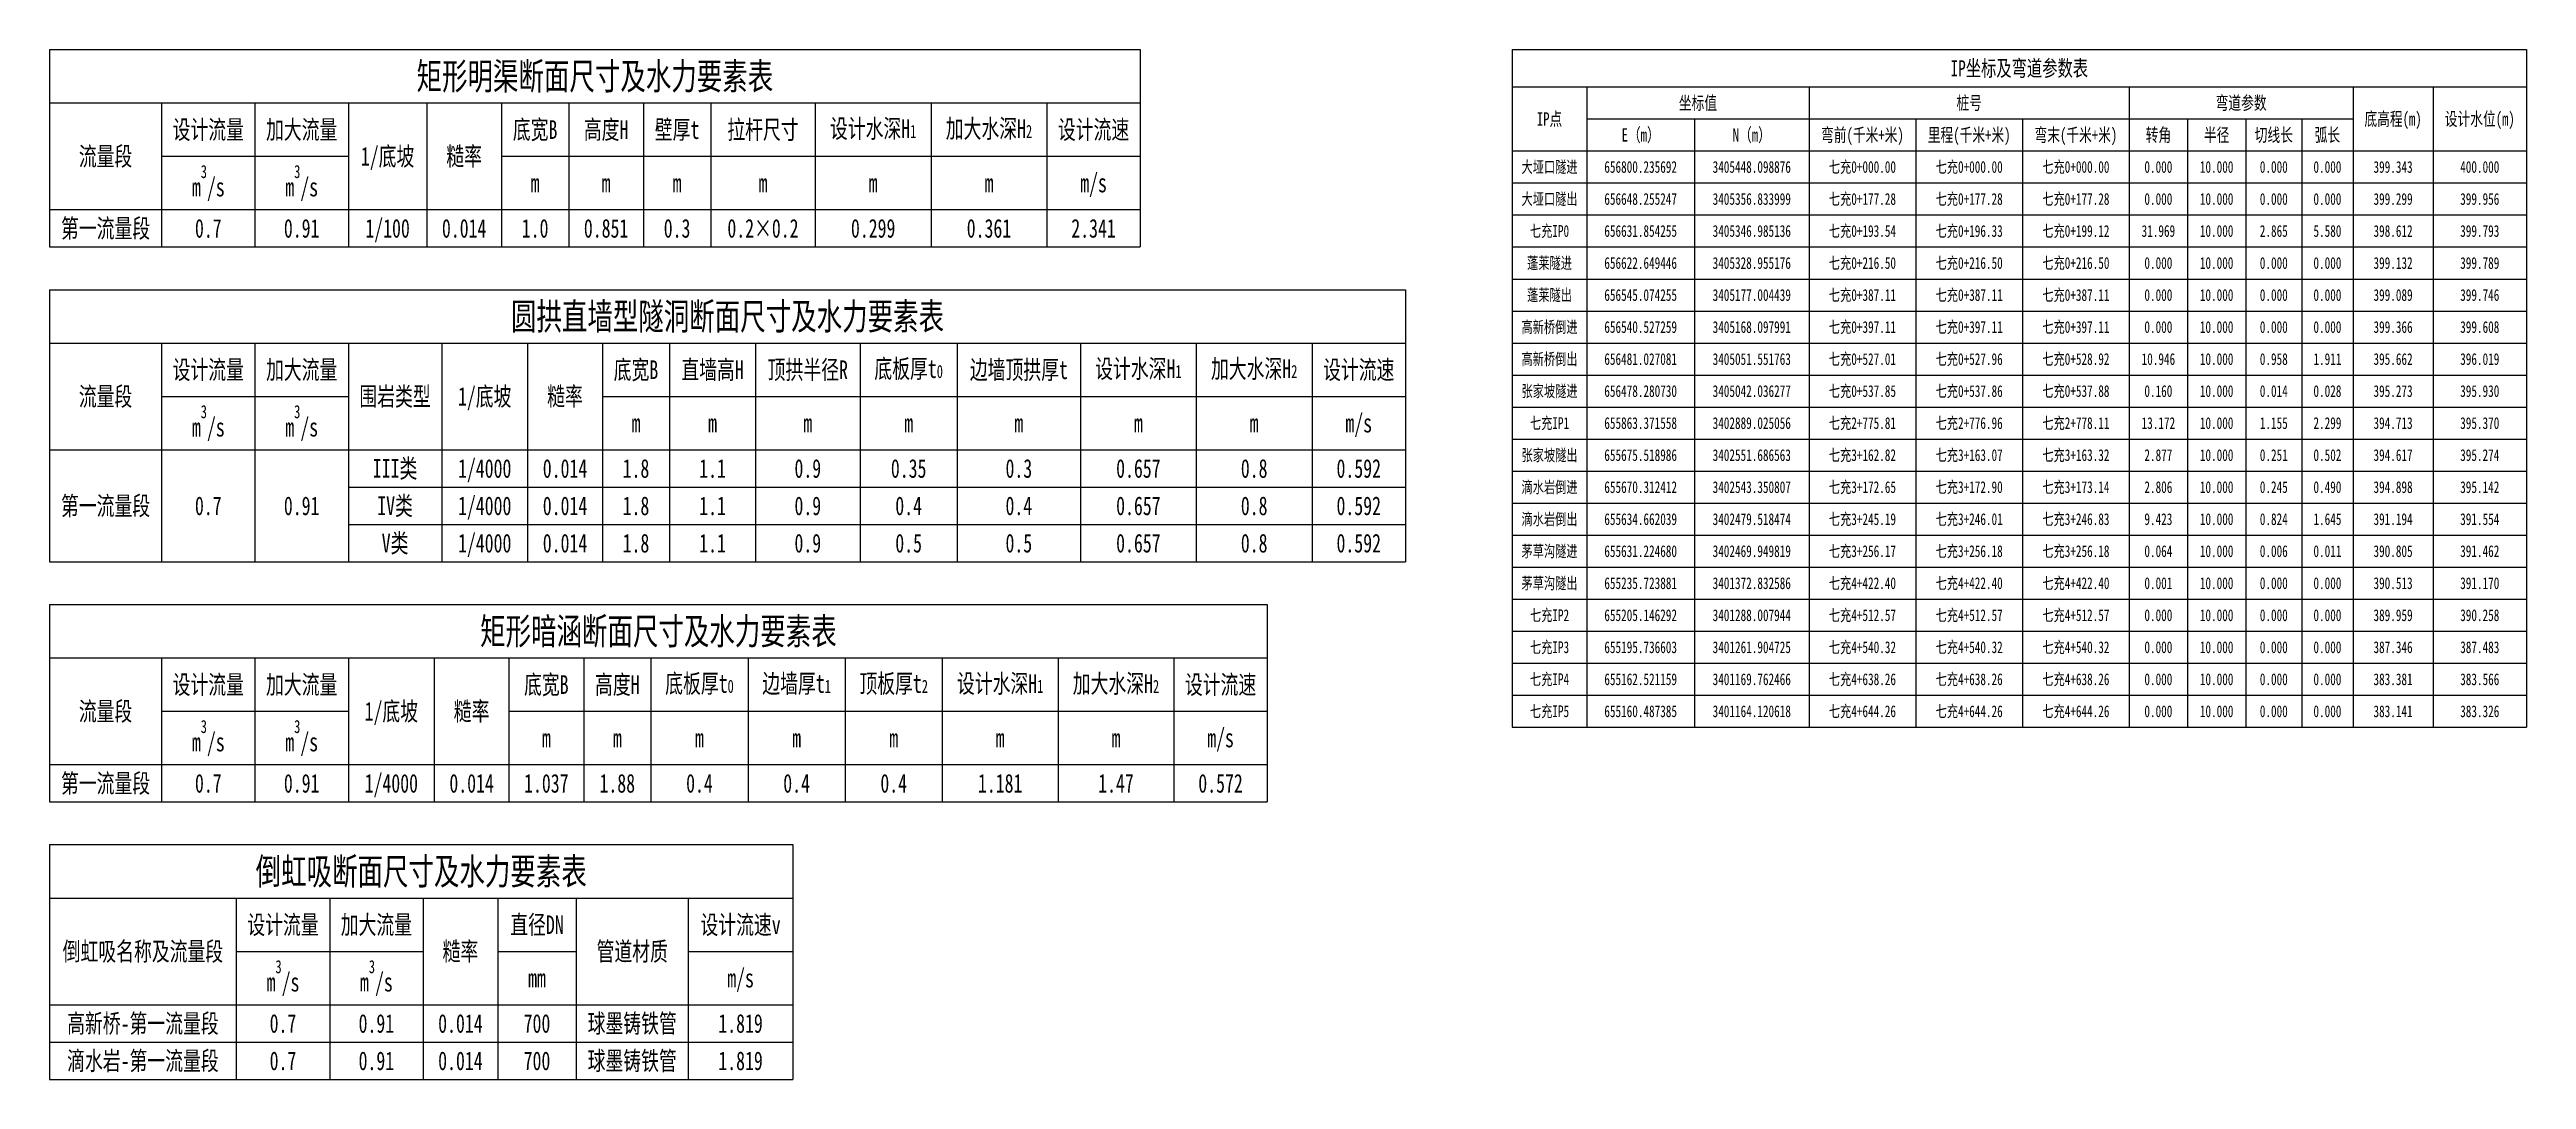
# Model space of a CAD drawing. Header units: millimetres. Extents: x -40 to 2322, y -213 to 401.
# Drawn here: x 0 to 464.2, y -213 to -20 of the extents above; entities that cross this region are included whole.
import ezdxf
from ezdxf.enums import TextEntityAlignment as Align

# ---------------------------------------------------------------- set-up
doc = ezdxf.new("R2010")
doc.units = ezdxf.units.MM
doc.layers.add('IP坐标表', color=7, linetype='Continuous')
doc.layers.add('断面汇总表', color=7, linetype='Continuous')
doc.styles.get("Standard").update_dxf_attribs({"font": 'simfang.ttf', "width": 0.7})

msp = doc.modelspace()

# ---------------------------------------------------------------- texts
at = {"layer": 'IP坐标表', "width": 0.7}
for s, height, p in [('IP坐标及弯道参数表', 3, (369.14, -23.5)), ('IP点', 2.5, (281.1, -33)), ('坐标值', 2.5, (308.92, -30)), ('桩号', 2.5, (359.74, -30)), ('弯道参数', 2.5, (410.71, -30)), ('底高程(m)', 2.5, (439.18, -33)), ('设计水位(m)', 2.5, (455.43, -33)), ('E（m）', 2.5, (298.18, -36)), ('N（m）', 2.5, (319, -36)), ('弯前(千米+米)', 2.5, (339.74, -36)), ('里程(千米+米)', 2.5, (359.74, -36)), ('弯末(千米+米)', 2.5, (379.74, -36)), ('转角', 2.5, (395.2, -36)), ('半径', 2.5, (406.12, -36)), ('切线长', 2.5, (416.83, -36)), ('弧长', 2.5, (426.88, -36)), ('大垭口隧进', 2.2, (281.1, -42)), ('656800.235692', 2.2, (298.18, -42)), ('3405448.098876', 2.2, (319, -42)), ('七充0+000.00', 2.2, (339.74, -42)), ('七充0+000.00', 2.2, (359.74, -42)), ('七充0+000.00', 2.2, (379.74, -42)), ('0.000', 2.2, (395.2, -42)), ('10.000', 2.2, (406.12, -42)), ('0.000', 2.2, (416.83, -42)), ('0.000', 2.2, (426.88, -42)), ('399.343', 2.2, (439.18, -42)), ('400.000', 2.2, (455.43, -42)), ('大垭口隧出', 2.2, (281.1, -48)), ('656648.255247', 2.2, (298.18, -48)), ('3405356.833999', 2.2, (319, -48)), ('七充0+177.28', 2.2, (339.74, -48)), ('七充0+177.28', 2.2, (359.74, -48)), ('七充0+177.28', 2.2, (379.74, -48)), ('0.000', 2.2, (395.2, -48)), ('10.000', 2.2, (406.12, -48)), ('0.000', 2.2, (416.83, -48)), ('0.000', 2.2, (426.88, -48)), ('399.299', 2.2, (439.18, -48)), ('399.956', 2.2, (455.43, -48)), ('七充IP0', 2.2, (281.1, -54)), ('656631.854255', 2.2, (298.18, -54)), ('3405346.985136', 2.2, (319, -54)), ('七充0+193.54', 2.2, (339.74, -54)), ('七充0+196.33', 2.2, (359.74, -54)), ('七充0+199.12', 2.2, (379.74, -54)), ('31.969', 2.2, (395.2, -54)), ('10.000', 2.2, (406.12, -54)), ('2.865', 2.2, (416.83, -54)), ('5.580', 2.2, (426.88, -54)), ('398.612', 2.2, (439.18, -54)), ('399.793', 2.2, (455.43, -54)), ('蓬莱隧进', 2.2, (281.1, -60)), ('656622.649446', 2.2, (298.18, -60)), ('3405328.955176', 2.2, (319, -60)), ('七充0+216.50', 2.2, (339.74, -60)), ('七充0+216.50', 2.2, (359.74, -60)), ('七充0+216.50', 2.2, (379.74, -60)), ('0.000', 2.2, (395.2, -60)), ('10.000', 2.2, (406.12, -60)), ('0.000', 2.2, (416.83, -60)), ('0.000', 2.2, (426.88, -60)), ('399.132', 2.2, (439.18, -60)), ('399.789', 2.2, (455.43, -60)), ('蓬莱隧出', 2.2, (281.1, -66)), ('656545.074255', 2.2, (298.18, -66)), ('3405177.004439', 2.2, (319, -66)), ('七充0+387.11', 2.2, (339.74, -66)), ('七充0+387.11', 2.2, (359.74, -66)), ('七充0+387.11', 2.2, (379.74, -66)), ('0.000', 2.2, (395.2, -66)), ('10.000', 2.2, (406.12, -66)), ('0.000', 2.2, (416.83, -66)), ('0.000', 2.2, (426.88, -66)), ('399.089', 2.2, (439.18, -66)), ('399.746', 2.2, (455.43, -66)), ('高新桥倒进', 2.2, (281.1, -72)), ('656540.527259', 2.2, (298.18, -72)), ('3405168.097991', 2.2, (319, -72)), ('七充0+397.11', 2.2, (339.74, -72)), ('七充0+397.11', 2.2, (359.74, -72)), ('七充0+397.11', 2.2, (379.74, -72)), ('0.000', 2.2, (395.2, -72)), ('10.000', 2.2, (406.12, -72)), ('0.000', 2.2, (416.83, -72)), ('0.000', 2.2, (426.88, -72)), ('399.366', 2.2, (439.18, -72)), ('399.608', 2.2, (455.43, -72)), ('高新桥倒出', 2.2, (281.1, -78)), ('656481.027081', 2.2, (298.18, -78)), ('3405051.551763', 2.2, (319, -78)), ('七充0+527.01', 2.2, (339.74, -78)), ('七充0+527.96', 2.2, (359.74, -78)), ('七充0+528.92', 2.2, (379.74, -78)), ('10.946', 2.2, (395.2, -78)), ('10.000', 2.2, (406.12, -78)), ('0.958', 2.2, (416.83, -78)), ('1.911', 2.2, (426.88, -78)), ('395.662', 2.2, (439.18, -78)), ('396.019', 2.2, (455.43, -78)), ('张家坡隧进', 2.2, (281.1, -84)), ('656478.280730', 2.2, (298.18, -84)), ('3405042.036277', 2.2, (319, -84)), ('七充0+537.85', 2.2, (339.74, -84)), ('七充0+537.86', 2.2, (359.74, -84)), ('七充0+537.88', 2.2, (379.74, -84)), ('0.160', 2.2, (395.2, -84)), ('10.000', 2.2, (406.12, -84)), ('0.014', 2.2, (416.83, -84)), ('0.028', 2.2, (426.88, -84)), ('395.273', 2.2, (439.18, -84)), ('395.930', 2.2, (455.43, -84)), ('七充IP1', 2.2, (281.1, -90)), ('655863.371558', 2.2, (298.18, -90)), ('3402889.025056', 2.2, (319, -90)), ('七充2+775.81', 2.2, (339.74, -90)), ('七充2+776.96', 2.2, (359.74, -90)), ('七充2+778.11', 2.2, (379.74, -90)), ('13.172', 2.2, (395.2, -90)), ('10.000', 2.2, (406.12, -90)), ('1.155', 2.2, (416.83, -90)), ('2.299', 2.2, (426.88, -90)), ('394.713', 2.2, (439.18, -90)), ('395.370', 2.2, (455.43, -90)), ('张家坡隧出', 2.2, (281.1, -96)), ('655675.518986', 2.2, (298.18, -96)), ('3402551.686563', 2.2, (319, -96)), ('七充3+162.82', 2.2, (339.74, -96)), ('七充3+163.07', 2.2, (359.74, -96)), ('七充3+163.32', 2.2, (379.74, -96)), ('2.877', 2.2, (395.2, -96)), ('10.000', 2.2, (406.12, -96)), ('0.251', 2.2, (416.83, -96)), ('0.502', 2.2, (426.88, -96)), ('394.617', 2.2, (439.18, -96)), ('395.274', 2.2, (455.43, -96)), ('滴水岩倒进', 2.2, (281.1, -102)), ('655670.312412', 2.2, (298.18, -102)), ('3402543.350807', 2.2, (319, -102)), ('七充3+172.65', 2.2, (339.74, -102)), ('七充3+172.90', 2.2, (359.74, -102)), ('七充3+173.14', 2.2, (379.74, -102)), ('2.806', 2.2, (395.2, -102)), ('10.000', 2.2, (406.12, -102)), ('0.245', 2.2, (416.83, -102)), ('0.490', 2.2, (426.88, -102)), ('394.898', 2.2, (439.18, -102)), ('395.142', 2.2, (455.43, -102)), ('滴水岩倒出', 2.2, (281.1, -108)), ('七充3+245.19', 2.2, (339.74, -108)), ('七充3+246.01', 2.2, (359.74, -108)), ('七充3+246.83', 2.2, (379.74, -108)), ('655634.662039', 2.2, (298.18, -108)), ('3402479.518474', 2.2, (319, -108)), ('9.423', 2.2, (395.2, -108)), ('10.000', 2.2, (406.12, -108)), ('0.824', 2.2, (416.83, -108)), ('1.645', 2.2, (426.88, -108)), ('391.194', 2.2, (439.18, -108)), ('391.554', 2.2, (455.43, -108)), ('茅草沟隧进', 2.2, (281.1, -114)), ('655631.224680', 2.2, (298.18, -114)), ('3402469.949819', 2.2, (319, -114)), ('七充3+256.17', 2.2, (339.74, -114)), ('七充3+256.18', 2.2, (359.74, -114)), ('七充3+256.18', 2.2, (379.74, -114)), ('0.064', 2.2, (395.2, -114)), ('10.000', 2.2, (406.12, -114)), ('0.006', 2.2, (416.83, -114)), ('0.011', 2.2, (426.88, -114)), ('390.805', 2.2, (439.18, -114)), ('391.462', 2.2, (455.43, -114)), ('茅草沟隧出', 2.2, (281.1, -120)), ('655235.723881', 2.2, (298.18, -120)), ('3401372.832586', 2.2, (319, -120)), ('七充4+422.40', 2.2, (339.74, -120)), ('七充4+422.40', 2.2, (359.74, -120)), ('七充4+422.40', 2.2, (379.74, -120)), ('0.001', 2.2, (395.2, -120)), ('10.000', 2.2, (406.12, -120)), ('0.000', 2.2, (416.83, -120)), ('0.000', 2.2, (426.88, -120)), ('390.513', 2.2, (439.18, -120)), ('391.170', 2.2, (455.43, -120)), ('七充IP2', 2.2, (281.1, -126)), ('655205.146292', 2.2, (298.18, -126)), ('3401288.007944', 2.2, (319, -126)), ('七充4+512.57', 2.2, (339.74, -126)), ('七充4+512.57', 2.2, (359.74, -126)), ('七充4+512.57', 2.2, (379.74, -126)), ('0.000', 2.2, (395.2, -126)), ('10.000', 2.2, (406.12, -126)), ('0.000', 2.2, (416.83, -126)), ('0.000', 2.2, (426.88, -126)), ('389.959', 2.2, (439.18, -126)), ('390.258', 2.2, (455.43, -126)), ('七充IP3', 2.2, (281.1, -132)), ('655195.736603', 2.2, (298.18, -132)), ('3401261.904725', 2.2, (319, -132)), ('七充4+540.32', 2.2, (339.74, -132)), ('七充4+540.32', 2.2, (359.74, -132)), ('七充4+540.32', 2.2, (379.74, -132)), ('0.000', 2.2, (395.2, -132)), ('10.000', 2.2, (406.12, -132)), ('0.000', 2.2, (416.83, -132)), ('0.000', 2.2, (426.88, -132)), ('387.346', 2.2, (439.18, -132)), ('387.483', 2.2, (455.43, -132)), ('七充IP4', 2.2, (281.1, -138)), ('655162.521159', 2.2, (298.18, -138)), ('3401169.762466', 2.2, (319, -138)), ('七充4+638.26', 2.2, (339.74, -138)), ('七充4+638.26', 2.2, (359.74, -138)), ('七充4+638.26', 2.2, (379.74, -138)), ('0.000', 2.2, (395.2, -138)), ('10.000', 2.2, (406.12, -138)), ('0.000', 2.2, (416.83, -138)), ('0.000', 2.2, (426.88, -138)), ('383.381', 2.2, (439.18, -138)), ('383.566', 2.2, (455.43, -138)), ('七充IP5', 2.2, (281.1, -144)), ('655160.487385', 2.2, (298.18, -144)), ('3401164.120618', 2.2, (319, -144)), ('七充4+644.26', 2.2, (339.74, -144)), ('七充4+644.26', 2.2, (359.74, -144)), ('七充4+644.26', 2.2, (379.74, -144)), ('0.000', 2.2, (395.2, -144)), ('10.000', 2.2, (406.12, -144)), ('0.000', 2.2, (416.83, -144)), ('0.000', 2.2, (426.88, -144)), ('383.141', 2.2, (439.18, -144)), ('383.326', 2.2, (455.43, -144))]:
    msp.add_text(s, height=height, dxfattribs=at).set_placement(p, align=Align.MIDDLE_CENTER)
at = {"layer": '断面汇总表', "width": 0.7}
for s, height, p in [('矩形明渠断面尺寸及水力要素表', 5, (102.2, -25)), ('设计流量', 3.5, (29.75, -35)), ('加大流量', 3.5, (47.25, -35)), ('底宽B', 3.5, (91, -35)), ('高度H', 3.5, (104.3, -35)), ('壁厚t', 3.5, (117.6, -35)), ('拉杆尺寸', 3.5, (133.7, -35)), ('设计流速', 3.5, (195.65, -35)), ('流量段', 3.5, (10.5, -40)), ('1/底坡', 3.5, (63.35, -40)), ('糙率', 3.5, (77.7, -40)), ('m', 3.5, (91, -45)), ('m', 3.5, (104.3, -45)), ('m', 3.5, (117.6, -45)), ('m', 3.5, (133.7, -45)), ('m', 3.5, (154.35, -45)), ('m', 3.5, (176.05, -45)), ('m/s', 3.5, (195.65, -45)), ('第一流量段', 3.5, (10.5, -53.5)), ('0.7', 3.5, (29.75, -53.5)), ('0.91', 3.5, (47.25, -53.5)), ('1/100', 3.5, (63.35, -53.5)), ('0.014', 3.5, (77.7, -53.5)), ('1.0', 3.5, (91, -53.5)), ('0.851', 3.5, (104.3, -53.5)), ('0.3', 3.5, (117.6, -53.5)), ('0.2×0.2', 3.5, (133.7, -53.5)), ('0.299', 3.5, (154.35, -53.5)), ('0.361', 3.5, (176.05, -53.5)), ('2.341', 3.5, (195.65, -53.5)), ('圆拱直墙型隧洞断面尺寸及水力要素表', 5, (127.05, -70)), ('设计流量', 3.5, (29.75, -80)), ('加大流量', 3.5, (47.25, -80)), ('底宽B', 3.5, (109.9, -80)), ('直墙高H', 3.5, (124.25, -80)), ('顶拱半径R', 3.5, (142.1, -80)), ('边墙顶拱厚t', 3.5, (181.65, -80)), ('设计流速', 3.5, (245.35, -80)), ('流量段', 3.5, (10.5, -85)), ('围岩类型', 3.5, (64.75, -85)), ('1/底坡', 3.5, (81.55, -85)), ('糙率', 3.5, (96.6, -85)), ('m/s', 3.5, (245.35, -90)), ('m', 3.5, (109.9, -90)), ('m', 3.5, (124.25, -90)), ('m', 3.5, (142.1, -90)), ('m', 3.5, (161, -90)), ('m', 3.5, (181.65, -90)), ('m', 3.5, (204.05, -90)), ('m', 3.5, (225.75, -90)), ('III类', 3.5, (64.75, -98.5)), ('1/4000', 3.5, (81.55, -98.5)), ('0.014', 3.5, (96.6, -98.5)), ('1.8', 3.5, (109.9, -98.5)), ('1.1', 3.5, (124.25, -98.5)), ('0.9', 3.5, (142.1, -98.5)), ('0.35', 3.5, (161, -98.5)), ('0.3', 3.5, (181.65, -98.5)), ('0.657', 3.5, (204.05, -98.5)), ('0.8', 3.5, (225.75, -98.5)), ('0.592', 3.5, (245.35, -98.5)), ('第一流量段', 3.5, (10.5, -105.5)), ('0.7', 3.5, (29.75, -105.5)), ('0.91', 3.5, (47.25, -105.5)), ('IV类', 3.5, (64.75, -105.5)), ('1/4000', 3.5, (81.55, -105.5)), ('0.014', 3.5, (96.6, -105.5)), ('1.8', 3.5, (109.9, -105.5)), ('1.1', 3.5, (124.25, -105.5)), ('0.9', 3.5, (142.1, -105.5)), ('0.4', 3.5, (161, -105.5)), ('0.4', 3.5, (181.65, -105.5)), ('0.657', 3.5, (204.05, -105.5)), ('0.8', 3.5, (225.75, -105.5)), ('0.592', 3.5, (245.35, -105.5)), ('V类', 3.5, (64.75, -112.5)), ('1/4000', 3.5, (81.55, -112.5)), ('0.014', 3.5, (96.6, -112.5)), ('1.8', 3.5, (109.9, -112.5)), ('1.1', 3.5, (124.25, -112.5)), ('0.9', 3.5, (142.1, -112.5)), ('0.5', 3.5, (161, -112.5)), ('0.5', 3.5, (181.65, -112.5)), ('0.657', 3.5, (204.05, -112.5)), ('0.8', 3.5, (225.75, -112.5)), ('0.592', 3.5, (245.35, -112.5)), ('矩形暗涵断面尺寸及水力要素表', 5, (114.1, -129)), ('设计流量', 3.5, (29.75, -139)), ('加大流量', 3.5, (47.25, -139)), ('底宽B', 3.5, (93.1, -139)), ('高度H', 3.5, (106.4, -139)), ('设计流速', 3.5, (219.45, -139)), ('流量段', 3.5, (10.5, -144)), ('1/底坡', 3.5, (64.05, -144)), ('糙率', 3.5, (79.1, -144)), ('m', 3.5, (93.1, -149)), ('m', 3.5, (106.4, -149)), ('m', 3.5, (121.8, -149)), ('m', 3.5, (140, -149)), ('m', 3.5, (158.2, -149)), ('m', 3.5, (178.15, -149)), ('m', 3.5, (199.85, -149)), ('m/s', 3.5, (219.45, -149)), ('第一流量段', 3.5, (10.5, -157.5)), ('0.7', 3.5, (29.75, -157.5)), ('0.91', 3.5, (47.25, -157.5)), ('1/4000', 3.5, (64.05, -157.5)), ('0.014', 3.5, (79.1, -157.5)), ('1.037', 3.5, (93.1, -157.5)), ('1.88', 3.5, (106.4, -157.5)), ('0.4', 3.5, (121.8, -157.5)), ('0.4', 3.5, (140, -157.5)), ('0.4', 3.5, (158.2, -157.5)), ('1.181', 3.5, (178.15, -157.5)), ('1.47', 3.5, (199.85, -157.5)), ('0.572', 3.5, (219.45, -157.5)), ('倒虹吸断面尺寸及水力要素表', 5, (69.65, -174)), ('设计流量', 3.5, (43.75, -184)), ('加大流量', 3.5, (61.25, -184)), ('直径DN', 3.5, (91.35, -184)), ('设计流速v', 3.5, (129.5, -184)), ('倒虹吸名称及流量段', 3.5, (17.5, -189)), ('糙率', 3.5, (77, -189)), ('管道材质', 3.5, (109.2, -189)), ('mm', 3.5, (91.35, -194)), ('m/s', 3.5, (129.5, -194)), ('高新桥-第一流量段', 3.5, (17.5, -202.5)), ('0.7', 3.5, (43.75, -202.5)), ('0.91', 3.5, (61.25, -202.5)), ('0.014', 3.5, (77, -202.5)), ('700', 3.5, (91.35, -202.5)), ('球墨铸铁管', 3.5, (109.2, -202.5)), ('1.819', 3.5, (129.5, -202.5)), ('滴水岩-第一流量段', 3.5, (17.5, -209.5)), ('0.7', 3.5, (43.75, -209.5)), ('0.91', 3.5, (61.25, -209.5)), ('0.014', 3.5, (77, -209.5)), ('700', 3.5, (91.35, -209.5)), ('球墨铸铁管', 3.5, (109.2, -209.5)), ('1.819', 3.5, (129.5, -209.5))]:
    msp.add_text(s, height=height, dxfattribs=at).set_placement(p, align=Align.MIDDLE_CENTER)
at = {"layer": '断面汇总表', "char_height": 3.5, "attachment_point": 5}
for s, insert in [('设计水深H{\\H0.7x;\\S^ 1;}', (154.35, -35)), ('加大水深H{\\H0.7x;\\S^ 2;}', (176.05, -35)), ('m{\\H0.7x;\\S3^ ;}/s', (29.75, -45)), ('m{\\H0.7x;\\S3^ ;}/s', (47.25, -45)), ('底板厚t{\\H0.7x;\\S^ 0;}', (161, -80)), ('设计水深H{\\H0.7x;\\S^ 1;}', (204.05, -80)), ('加大水深H{\\H0.7x;\\S^ 2;}', (225.75, -80)), ('m{\\H0.7x;\\S3^ ;}/s', (29.75, -90)), ('m{\\H0.7x;\\S3^ ;}/s', (47.25, -90)), ('底板厚t{\\H0.7x;\\S^ 0;}', (121.8, -139)), ('边墙厚t{\\H0.7x;\\S^ 1;}', (140, -139)), ('顶板厚t{\\H0.7x;\\S^ 2;}', (158.2, -139)), ('设计水深H{\\H0.7x;\\S^ 1;}', (178.15, -139)), ('加大水深H{\\H0.7x;\\S^ 2;}', (199.85, -139)), ('m{\\H0.7x;\\S3^ ;}/s', (29.75, -149)), ('m{\\H0.7x;\\S3^ ;}/s', (47.25, -149)), ('m{\\H0.7x;\\S3^ ;}/s', (43.75, -194)), ('m{\\H0.7x;\\S3^ ;}/s', (61.25, -194))]:
    msp.add_mtext(s, dxfattribs=dict(at, insert=insert))

# ---------------------------------------------------------------- linework, layer by layer
at = {"layer": 'IP坐标表'}
for p, q in [((274.1, -20), (464.18, -20)), ((274.1, -20), (274.1, -27)), ((464.18, -20), (464.18, -27)), ((274.1, -27), (464.18, -27)), ((274.1, -27), (274.1, -39)), ((274.1, -27), (274.1, -39)), ((288.1, -27), (288.1, -39)), ((329.74, -27), (329.74, -39)), ((389.74, -27), (389.74, -39)), ((431.68, -27), (431.68, -39)), ((446.68, -27), (446.68, -39)), ((464.18, -27), (464.18, -39)), ((464.18, -27), (464.18, -39)), ((288.1, -33), (308.26, -33)), ((308.26, -33), (329.74, -33)), ((308.26, -33), (308.26, -39)), ((329.74, -33), (349.74, -33)), ((349.74, -33), (369.74, -33)), ((349.74, -33), (349.74, -39)), ((369.74, -33), (389.74, -33)), ((369.74, -33), (369.74, -39)), ((389.74, -33), (400.66, -33)), ((400.66, -33), (411.58, -33)), ((400.66, -33), (400.66, -39)), ((411.58, -33), (422.08, -33)), ((411.58, -33), (411.58, -39)), ((422.08, -33), (431.68, -33)), ((422.08, -33), (422.08, -39)), ((274.1, -39), (464.18, -39)), ((274.1, -39), (464.18, -39)), ((274.1, -39), (274.1, -147)), ((288.1, -39), (288.1, -147)), ((308.26, -39), (308.26, -147)), ((329.74, -39), (329.74, -147)), ((349.74, -39), (349.74, -147)), ((369.74, -39), (369.74, -147)), ((389.74, -39), (389.74, -147)), ((400.66, -39), (400.66, -147)), ((411.58, -39), (411.58, -147)), ((422.08, -39), (422.08, -147)), ((431.68, -39), (431.68, -147)), ((446.68, -39), (446.68, -147)), ((464.18, -39), (464.18, -147)), ((274.1, -45), (464.18, -45)), ((274.1, -51), (464.18, -51)), ((274.1, -57), (464.18, -57)), ((274.1, -63), (464.18, -63)), ((274.1, -69), (464.18, -69)), ((274.1, -75), (464.18, -75)), ((274.1, -81), (464.18, -81)), ((274.1, -87), (464.18, -87)), ((274.1, -93), (464.18, -93)), ((274.1, -99), (464.18, -99)), ((274.1, -105), (464.18, -105)), ((274.1, -111), (464.18, -111)), ((274.1, -117), (464.18, -117)), ((274.1, -123), (464.18, -123)), ((274.1, -129), (464.18, -129)), ((274.1, -135), (464.18, -135)), ((274.1, -141), (464.18, -141)), ((274.1, -147), (464.18, -147))]:
    msp.add_line(p, q, dxfattribs=at)
at = {"layer": '断面汇总表'}
for p, q in [((0, -20), (204.4, -20)), ((0, -20), (0, -30)), ((204.4, -20), (204.4, -30)), ((0, -30), (204.4, -30)), ((0, -30), (0, -50)), ((21, -30), (21, -50)), ((38.5, -30), (38.5, -50)), ((56, -30), (56, -50)), ((70.7, -30), (70.7, -50)), ((84.7, -30), (84.7, -50)), ((97.3, -30), (97.3, -50)), ((111.3, -30), (111.3, -50)), ((123.9, -30), (123.9, -50)), ((143.5, -30), (143.5, -50)), ((165.2, -30), (165.2, -50)), ((186.9, -30), (186.9, -50)), ((204.4, -30), (204.4, -50)), ((21, -40), (38.5, -40)), ((38.5, -40), (56, -40)), ((84.7, -40), (97.3, -40)), ((97.3, -40), (111.3, -40)), ((111.3, -40), (123.9, -40)), ((123.9, -40), (143.5, -40)), ((143.5, -40), (165.2, -40)), ((165.2, -40), (186.9, -40)), ((186.9, -40), (204.4, -40)), ((0, -50), (204.4, -50)), ((0, -50), (204.4, -50)), ((0, -50), (0, -57)), ((21, -50), (21, -57)), ((38.5, -50), (38.5, -57)), ((56, -50), (56, -57)), ((70.7, -50), (70.7, -57)), ((84.7, -50), (84.7, -57)), ((97.3, -50), (97.3, -57)), ((111.3, -50), (111.3, -57)), ((123.9, -50), (123.9, -57)), ((143.5, -50), (143.5, -57)), ((165.2, -50), (165.2, -57)), ((186.9, -50), (186.9, -57)), ((204.4, -50), (204.4, -57)), ((0, -57), (204.4, -57)), ((0, -65), (254.1, -65)), ((0, -65), (0, -75)), ((254.1, -65), (254.1, -75)), ((0, -75), (254.1, -75)), ((0, -75), (0, -95)), ((21, -75), (21, -95)), ((38.5, -75), (38.5, -95)), ((56, -75), (56, -95)), ((73.5, -75), (73.5, -95)), ((89.6, -75), (89.6, -95)), ((103.6, -75), (103.6, -95)), ((116.2, -75), (116.2, -95)), ((132.3, -75), (132.3, -95)), ((151.9, -75), (151.9, -95)), ((170.1, -75), (170.1, -95)), ((193.2, -75), (193.2, -95)), ((214.9, -75), (214.9, -95)), ((236.6, -75), (236.6, -95)), ((254.1, -75), (254.1, -95)), ((21, -85), (38.5, -85)), ((38.5, -85), (56, -85)), ((103.6, -85), (116.2, -85)), ((116.2, -85), (132.3, -85)), ((132.3, -85), (151.9, -85)), ((151.9, -85), (170.1, -85)), ((170.1, -85), (193.2, -85)), ((193.2, -85), (214.9, -85)), ((214.9, -85), (236.6, -85)), ((236.6, -85), (254.1, -85)), ((0, -95), (254.1, -95)), ((0, -95), (254.1, -95)), ((0, -95), (0, -116)), ((21, -95), (21, -116)), ((38.5, -95), (38.5, -116)), ((56, -95), (56, -116)), ((73.5, -95), (73.5, -116)), ((89.6, -95), (89.6, -116)), ((103.6, -95), (103.6, -116)), ((116.2, -95), (116.2, -116)), ((132.3, -95), (132.3, -116)), ((151.9, -95), (151.9, -116)), ((170.1, -95), (170.1, -116)), ((193.2, -95), (193.2, -116)), ((214.9, -95), (214.9, -116)), ((236.6, -95), (236.6, -116)), ((254.1, -95), (254.1, -116)), ((56, -102), (254.1, -102)), ((56, -109), (254.1, -109)), ((0, -116), (254.1, -116)), ((0, -124), (228.2, -124)), ((0, -124), (0, -134)), ((228.2, -124), (228.2, -134)), ((0, -134), (228.2, -134)), ((0, -134), (0, -154)), ((21, -134), (21, -154)), ((38.5, -134), (38.5, -154)), ((56, -134), (56, -154)), ((72.1, -134), (72.1, -154)), ((86.1, -134), (86.1, -154)), ((100.1, -134), (100.1, -154)), ((112.7, -134), (112.7, -154)), ((130.9, -134), (130.9, -154)), ((149.1, -134), (149.1, -154)), ((167.3, -134), (167.3, -154)), ((189, -134), (189, -154)), ((210.7, -134), (210.7, -154)), ((228.2, -134), (228.2, -154)), ((21, -144), (38.5, -144)), ((38.5, -144), (56, -144)), ((86.1, -144), (100.1, -144)), ((100.1, -144), (112.7, -144)), ((112.7, -144), (130.9, -144)), ((130.9, -144), (149.1, -144)), ((149.1, -144), (167.3, -144)), ((167.3, -144), (189, -144)), ((189, -144), (210.7, -144)), ((210.7, -144), (228.2, -144)), ((0, -154), (228.2, -154)), ((0, -154), (228.2, -154)), ((0, -154), (0, -161)), ((21, -154), (21, -161)), ((38.5, -154), (38.5, -161)), ((56, -154), (56, -161)), ((72.1, -154), (72.1, -161)), ((86.1, -154), (86.1, -161)), ((100.1, -154), (100.1, -161)), ((112.7, -154), (112.7, -161)), ((130.9, -154), (130.9, -161)), ((149.1, -154), (149.1, -161)), ((167.3, -154), (167.3, -161)), ((189, -154), (189, -161)), ((210.7, -154), (210.7, -161)), ((228.2, -154), (228.2, -161)), ((0, -161), (228.2, -161)), ((0, -169), (139.3, -169)), ((0, -169), (0, -179)), ((139.3, -169), (139.3, -179)), ((0, -179), (139.3, -179)), ((0, -179), (0, -199)), ((35, -179), (35, -199)), ((52.5, -179), (52.5, -199)), ((70, -179), (70, -199)), ((84, -179), (84, -199)), ((98.7, -179), (98.7, -199)), ((119.7, -179), (119.7, -199)), ((139.3, -179), (139.3, -199)), ((35, -189), (52.5, -189)), ((52.5, -189), (70, -189)), ((84, -189), (98.7, -189)), ((119.7, -189), (139.3, -189)), ((0, -199), (139.3, -199)), ((0, -199), (139.3, -199)), ((0, -199), (0, -213)), ((35, -199), (35, -213)), ((52.5, -199), (52.5, -213)), ((70, -199), (70, -213)), ((84, -199), (84, -213)), ((98.7, -199), (98.7, -213)), ((119.7, -199), (119.7, -213)), ((139.3, -199), (139.3, -213)), ((0, -206), (139.3, -206)), ((0, -213), (139.3, -213))]:
    msp.add_line(p, q, dxfattribs=at)

msp.set_redraw_order([(e.dxf.handle, doc.entitydb.next_handle()) for e in msp.query("TEXT MTEXT ATTDEF DIMENSION ARC_DIMENSION")])  # texts and dimensions are drawn at this point

doc.saveas('drawing.dxf')
